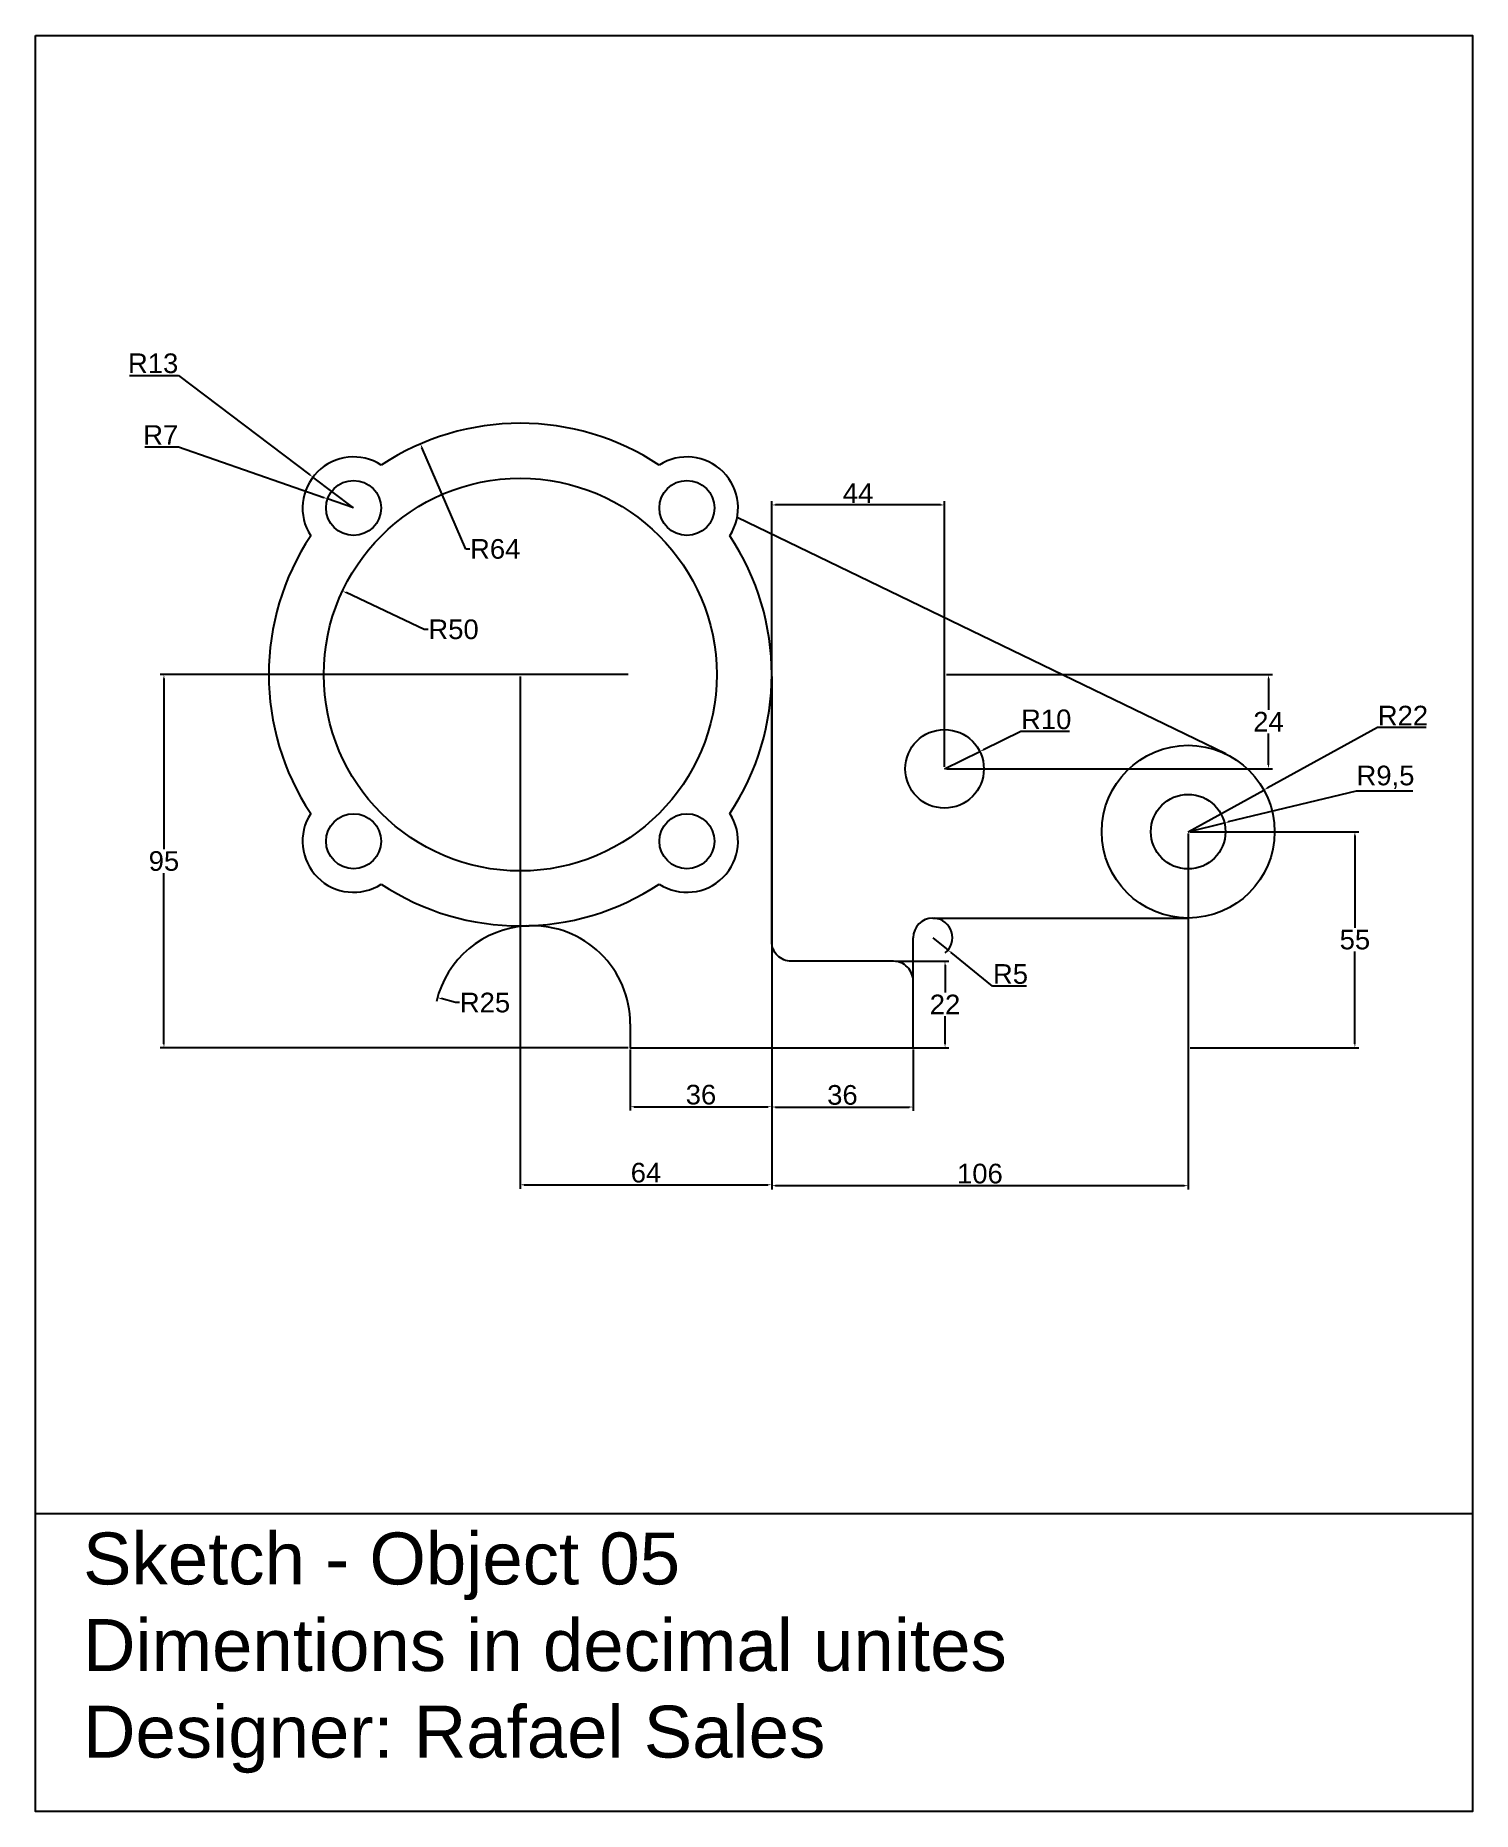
# Model space of a CAD drawing. Header units: millimetres. Extents: x 1251 to 4630, y 3931 to 4390.
# Drawn here: x 4264.1 to 4629.8, y 3930.9 to 4383.1 of the extents above; entities that cross this region are included whole.
import ezdxf

# ---------------------------------------------------------------- set-up
doc = ezdxf.new("R2010")
doc.units = ezdxf.units.MM
doc.layers.add('Dim', color=150, linetype='Continuous')
doc.styles.get("Standard").update_dxf_attribs({"font": 'arial.ttf'})
doc.dimstyles.new('ISO-25', dxfattribs={"dimtxt": 5, "dimasz": 1, "dimexe": 1, "dimexo": 0.5, "dimgap": 0.5, "dimtad": 1, "dimtih": 1, "dimtoh": 1, "dimtxsty": 'Standard', "dimcen": 0, "dimadec": 0, "dimazin": 0, "dimtfac": 1, "dimtmove": 0, "dimatfit": 3, "dimfxl": 1, "dimarcsym": 0})

msp = doc.modelspace()

# ---------------------------------------------------------------- texts
at = {"layer": 'Dim', "insert": (4276.16, 4001.953), "char_height": 13.22412, "attachment_point": 1}
msp.add_mtext_dynamic_manual_height_columns('Sketch - Object 05\\PDimentions in decimal unites\\PDesigner: Rafael Sales', width=342.09761, gutter_width=41.325, heights=[67.933], dxfattribs=at)

# ---------------------------------------------------------------- blocks, each defined once
blk = doc.blocks.new('*D168')
at = {"layer": 'Defpoints', "color": 0, "transparency": 16777216}
for p in [(4557.43, 4180.41), (4566.67, 4182.64)]:
    blk.add_point(p, dxfattribs=at)
at = {"layer": 'Dim', "color": 0, "lineweight": -2, "transparency": 16777216}
for p, q in [((4600.19, 4190.75), (4567.64, 4182.88)), ((4614.62, 4190.75), (4600.19, 4190.75)), ((4557.43, 4180.41), (4566.67, 4182.64))]:
    blk.add_line(p, q, dxfattribs=at)
at = {"layer": 'Dim', "color": 0, "transparency": 16777216}
blk.add_solid([(4567.6, 4183.04), (4567.68, 4182.71), (4566.67, 4182.64)], dxfattribs=at)
at = {"layer": 'Dim', "color": 0, "transparency": 16777216, "insert": (4607.65, 4194.25), "char_height": 5, "attachment_point": 5}
blk.add_mtext('R9,5', dxfattribs=at)
blk = doc.blocks.new('*D169')
at = {"layer": 'Defpoints', "color": 0, "transparency": 16777216}
for p in [(4576.7, 4191.02), (4557.43, 4180.41)]:
    blk.add_point(p, dxfattribs=at)
at = {"layer": 'Dim', "color": 0, "lineweight": -2, "transparency": 16777216}
for p, q in [((4605.65, 4206.96), (4577.58, 4191.5)), ((4618.04, 4206.96), (4605.65, 4206.96)), ((4557.43, 4180.41), (4576.7, 4191.02))]:
    blk.add_line(p, q, dxfattribs=at)
at = {"layer": 'Dim', "color": 0, "transparency": 16777216}
blk.add_solid([(4577.5, 4191.65), (4577.66, 4191.36), (4576.7, 4191.02)], dxfattribs=at)
at = {"layer": 'Dim', "color": 0, "transparency": 16777216, "insert": (4612.1, 4209.97), "char_height": 5, "attachment_point": 5}
blk.add_mtext('R22', dxfattribs=at)
blk = doc.blocks.new('*D170')
at = {"layer": 'Defpoints', "color": 0, "transparency": 16777216}
for p in [(4504.41, 4200.81), (4495.43, 4196.41)]:
    blk.add_point(p, dxfattribs=at)
at = {"layer": 'Dim', "color": 0, "lineweight": -2, "transparency": 16777216}
for p, q in [((4514.83, 4205.93), (4505.31, 4201.25)), ((4527.26, 4205.93), (4514.83, 4205.93)), ((4495.43, 4196.41), (4504.41, 4200.81))]:
    blk.add_line(p, q, dxfattribs=at)
at = {"layer": 'Dim', "color": 0, "transparency": 16777216}
blk.add_solid([(4505.23, 4201.4), (4505.38, 4201.11), (4504.41, 4200.81)], dxfattribs=at)
at = {"layer": 'Dim', "color": 0, "transparency": 16777216, "insert": (4521.3, 4208.98), "char_height": 5, "attachment_point": 5}
blk.add_mtext('R10', dxfattribs=at)
blk = doc.blocks.new('*D171')
at = {"layer": 'Defpoints', "color": 0, "transparency": 16777216}
for p in [(4338.4, 4265.15), (4345.01, 4262.83)]:
    blk.add_point(p, dxfattribs=at)
at = {"layer": 'Dim', "color": 0, "lineweight": -2, "transparency": 16777216}
for p, q in [((4291.9, 4278.42), (4300.46, 4278.42)), ((4300.46, 4278.42), (4337.45, 4265.48)), ((4345.01, 4262.83), (4338.4, 4265.15))]:
    blk.add_line(p, q, dxfattribs=at)
at = {"layer": 'Dim', "color": 0, "transparency": 16777216}
blk.add_solid([(4337.51, 4265.63), (4337.4, 4265.32), (4338.4, 4265.15)], dxfattribs=at)
at = {"layer": 'Dim', "color": 0, "transparency": 16777216, "insert": (4295.93, 4281.42), "char_height": 5, "attachment_point": 5}
blk.add_mtext('R7', dxfattribs=at)
blk = doc.blocks.new('*D172')
at = {"layer": 'Defpoints', "color": 0, "transparency": 16777216}
for p in [(4334.64, 4270.69), (4345.01, 4262.83)]:
    blk.add_point(p, dxfattribs=at)
at = {"layer": 'Dim', "color": 0, "lineweight": -2, "transparency": 16777216}
for p, q in [((4288.01, 4296.59), (4300.46, 4296.59)), ((4300.46, 4296.59), (4333.85, 4271.29)), ((4345.01, 4262.83), (4334.64, 4270.69))]:
    blk.add_line(p, q, dxfattribs=at)
at = {"layer": 'Dim', "color": 0, "transparency": 16777216}
blk.add_solid([(4333.95, 4271.42), (4333.75, 4271.16), (4334.64, 4270.69)], dxfattribs=at)
at = {"layer": 'Dim', "color": 0, "transparency": 16777216, "insert": (4293.99, 4299.65), "char_height": 5, "attachment_point": 5}
blk.add_mtext('R13', dxfattribs=at)
blk = doc.blocks.new('*D173')
at = {"layer": 'Defpoints', "color": 0, "transparency": 16777216}
for p in [(4342.19, 4241.69), (4387.43, 4220.41)]:
    blk.add_point(p, dxfattribs=at)
at = {"layer": 'Dim', "color": 0, "lineweight": -2, "transparency": 16777216}
for p, q in [((4362.98, 4231.91), (4343.09, 4241.27)), ((4363.98, 4231.91), (4362.98, 4231.91))]:
    blk.add_line(p, q, dxfattribs=at)
at = {"layer": 'Dim', "color": 0, "transparency": 16777216}
blk.add_solid([(4343.16, 4241.42), (4343.02, 4241.12), (4342.19, 4241.69)], dxfattribs=at)
at = {"layer": 'Dim', "color": 0, "transparency": 16777216, "insert": (4370.45, 4231.91), "char_height": 5, "attachment_point": 5}
blk.add_mtext('R50', dxfattribs=at)
blk = doc.blocks.new('*D174')
at = {"layer": 'Defpoints', "color": 0, "transparency": 16777216}
for p in [(4362.02, 4279.15), (4387.43, 4220.41)]:
    blk.add_point(p, dxfattribs=at)
at = {"layer": 'Dim', "color": 0, "lineweight": -2, "transparency": 16777216}
for p, q in [((4373.6, 4252.38), (4362.42, 4278.23)), ((4374.6, 4252.38), (4373.6, 4252.38))]:
    blk.add_line(p, q, dxfattribs=at)
at = {"layer": 'Dim', "color": 0, "transparency": 16777216}
blk.add_solid([(4362.57, 4278.3), (4362.27, 4278.16), (4362.02, 4279.15)], dxfattribs=at)
at = {"layer": 'Dim', "color": 0, "transparency": 16777216, "insert": (4381.06, 4252.38), "char_height": 5, "attachment_point": 5}
blk.add_mtext('R64', dxfattribs=at)
blk = doc.blocks.new('*D175')
at = {"layer": 'Defpoints', "color": 0, "transparency": 16777216}
for p in [(4366.35, 4138.16), (4390.43, 4131.46)]:
    blk.add_point(p, dxfattribs=at)
at = {"layer": 'Dim', "color": 0, "lineweight": -2, "transparency": 16777216}
for p, q in [((4370.96, 4136.87), (4367.31, 4137.89)), ((4371.96, 4136.87), (4370.96, 4136.87))]:
    blk.add_line(p, q, dxfattribs=at)
blk.add_arc((4390.43, 4131.46), 25, 93.0776, 166.7549, dxfattribs=at)
at = {"layer": 'Dim', "color": 0, "transparency": 16777216}
blk.add_solid([(4367.35, 4138.05), (4367.26, 4137.73), (4366.35, 4138.16)], dxfattribs=at)
at = {"layer": 'Dim', "color": 0, "transparency": 16777216, "insert": (4378.46, 4136.87), "char_height": 5, "attachment_point": 5}
blk.add_mtext('R25', dxfattribs=at)
blk = doc.blocks.new('*D176')
at = {"layer": 'Defpoints', "color": 0, "transparency": 16777216}
for p in [(4492.43, 4153.41), (4496.32, 4150.26)]:
    blk.add_point(p, dxfattribs=at)
at = {"layer": 'Dim', "color": 0, "lineweight": -2, "transparency": 16777216}
for p, q in [((4492.43, 4153.41), (4496.32, 4150.26)), ((4507.66, 4141.1), (4497.1, 4149.64)), ((4516.26, 4141.1), (4507.66, 4141.1))]:
    blk.add_line(p, q, dxfattribs=at)
blk.add_arc((4492.43, 4153.41), 5, 309.5801, 84.2704, dxfattribs=at)
at = {"layer": 'Dim', "color": 0, "transparency": 16777216}
blk.add_solid([(4497.2, 4149.77), (4496.99, 4149.51), (4496.32, 4150.26)], dxfattribs=at)
at = {"layer": 'Dim', "color": 0, "transparency": 16777216, "insert": (4512.21, 4144.14), "char_height": 5, "attachment_point": 5}
blk.add_mtext('R5', dxfattribs=at)
blk = doc.blocks.new('*D177')
at = {"layer": 'Defpoints', "color": 0, "transparency": 16777216}
for p in [(4387.43, 4220.41), (4451.43, 4220.41), (4451.43, 4090.49)]:
    blk.add_point(p, dxfattribs=at)
at = {"layer": 'Dim', "color": 0, "lineweight": -2, "transparency": 16777216}
for p, q in [((4387.43, 4219.91), (4387.43, 4089.49)), ((4451.43, 4219.91), (4451.43, 4089.49)), ((4388.43, 4090.49), (4450.43, 4090.49))]:
    blk.add_line(p, q, dxfattribs=at)
at = {"layer": 'Dim', "color": 0, "transparency": 16777216}
for points in [[(4388.43, 4090.66), (4388.43, 4090.33), (4387.43, 4090.49)], [(4450.43, 4090.66), (4450.43, 4090.33), (4451.43, 4090.49)]]:
    blk.add_solid(points, dxfattribs=at)
at = {"layer": 'Dim', "color": 0, "transparency": 16777216, "insert": (4419.43, 4093.55), "char_height": 5, "attachment_point": 5}
blk.add_mtext('64', dxfattribs=at)
blk = doc.blocks.new('*D178')
at = {"layer": 'Defpoints', "color": 0, "transparency": 16777216}
for p in [(4415.43, 4125.41), (4451.43, 4125.41), (4451.43, 4110.37)]:
    blk.add_point(p, dxfattribs=at)
at = {"layer": 'Dim', "color": 0, "lineweight": -2, "transparency": 16777216}
for p, q in [((4415.43, 4124.91), (4415.43, 4109.37)), ((4451.43, 4124.91), (4451.43, 4109.37)), ((4416.43, 4110.37), (4450.43, 4110.37))]:
    blk.add_line(p, q, dxfattribs=at)
at = {"layer": 'Dim', "color": 0, "transparency": 16777216}
for points in [[(4416.43, 4110.53), (4416.43, 4110.2), (4415.43, 4110.37)], [(4450.43, 4110.53), (4450.43, 4110.2), (4451.43, 4110.37)]]:
    blk.add_solid(points, dxfattribs=at)
at = {"layer": 'Dim', "color": 0, "transparency": 16777216, "insert": (4433.43, 4113.42), "char_height": 5, "attachment_point": 5}
blk.add_mtext('36', dxfattribs=at)
blk = doc.blocks.new('*D179')
at = {"layer": 'Defpoints', "color": 0, "transparency": 16777216}
for p in [(4451.43, 4125.41), (4487.43, 4125.41), (4487.43, 4110.29)]:
    blk.add_point(p, dxfattribs=at)
at = {"layer": 'Dim', "color": 0, "lineweight": -2, "transparency": 16777216}
for p, q in [((4451.43, 4124.91), (4451.43, 4109.29)), ((4487.43, 4124.91), (4487.43, 4109.29)), ((4452.43, 4110.29), (4486.43, 4110.29))]:
    blk.add_line(p, q, dxfattribs=at)
at = {"layer": 'Dim', "color": 0, "transparency": 16777216}
for points in [[(4452.43, 4110.46), (4452.43, 4110.13), (4451.43, 4110.29)], [(4486.43, 4110.46), (4486.43, 4110.13), (4487.43, 4110.29)]]:
    blk.add_solid(points, dxfattribs=at)
at = {"layer": 'Dim', "color": 0, "transparency": 16777216, "insert": (4469.43, 4113.35), "char_height": 5, "attachment_point": 5}
blk.add_mtext('36', dxfattribs=at)
blk = doc.blocks.new('*D180')
at = {"layer": 'Defpoints', "color": 0, "transparency": 16777216}
for p in [(4482.59, 4147.41), (4482.59, 4125.41), (4495.55, 4125.41)]:
    blk.add_point(p, dxfattribs=at)
at = {"layer": 'Dim', "color": 0, "lineweight": -2, "transparency": 16777216}
for p, q in [((4483.09, 4147.41), (4496.55, 4147.41)), ((4495.55, 4146.41), (4495.55, 4139.42)), ((4495.55, 4126.41), (4495.55, 4133.4)), ((4483.09, 4125.41), (4496.55, 4125.41))]:
    blk.add_line(p, q, dxfattribs=at)
at = {"layer": 'Dim', "color": 0, "transparency": 16777216}
for points in [[(4495.39, 4146.41), (4495.72, 4146.41), (4495.55, 4147.41)], [(4495.39, 4126.41), (4495.72, 4126.41), (4495.55, 4125.41)]]:
    blk.add_solid(points, dxfattribs=at)
at = {"layer": 'Dim', "color": 0, "transparency": 16777216, "insert": (4495.55, 4136.41), "char_height": 5, "attachment_point": 5}
blk.add_mtext('22', dxfattribs=at)
blk = doc.blocks.new('*D181')
at = {"layer": 'Defpoints', "color": 0, "transparency": 16777216}
for p in [(4296.74, 4220.41), (4415.43, 4220.41), (4415.43, 4125.41)]:
    blk.add_point(p, dxfattribs=at)
at = {"layer": 'Dim', "color": 0, "lineweight": -2, "transparency": 16777216}
for p, q in [((4414.93, 4220.41), (4295.74, 4220.41)), ((4296.74, 4219.41), (4296.74, 4175.96)), ((4296.74, 4126.41), (4296.74, 4169.86)), ((4414.93, 4125.41), (4295.74, 4125.41))]:
    blk.add_line(p, q, dxfattribs=at)
at = {"layer": 'Dim', "color": 0, "transparency": 16777216}
for points in [[(4296.57, 4219.41), (4296.91, 4219.41), (4296.74, 4220.41)], [(4296.57, 4126.41), (4296.91, 4126.41), (4296.74, 4125.41)]]:
    blk.add_solid(points, dxfattribs=at)
at = {"layer": 'Dim', "color": 0, "transparency": 16777216, "insert": (4296.74, 4172.91), "char_height": 5, "attachment_point": 5}
blk.add_mtext('95', dxfattribs=at)
blk = doc.blocks.new('*D182')
at = {"layer": 'Defpoints', "color": 0, "transparency": 16777216}
for p in [(4495.43, 4220.41), (4495.43, 4196.41), (4577.88, 4196.41)]:
    blk.add_point(p, dxfattribs=at)
at = {"layer": 'Dim', "color": 0, "lineweight": -2, "transparency": 16777216}
for p, q in [((4495.93, 4220.41), (4578.88, 4220.41)), ((4577.88, 4219.41), (4577.88, 4211.42)), ((4577.88, 4197.41), (4577.88, 4205.4)), ((4495.93, 4196.41), (4578.88, 4196.41))]:
    blk.add_line(p, q, dxfattribs=at)
at = {"layer": 'Dim', "color": 0, "transparency": 16777216}
for points in [[(4577.72, 4219.41), (4578.05, 4219.41), (4577.88, 4220.41)], [(4577.72, 4197.41), (4578.05, 4197.41), (4577.88, 4196.41)]]:
    blk.add_solid(points, dxfattribs=at)
at = {"layer": 'Dim', "color": 0, "transparency": 16777216, "insert": (4577.88, 4208.41), "char_height": 5, "attachment_point": 5}
blk.add_mtext('24', dxfattribs=at)
blk = doc.blocks.new('*D183')
at = {"layer": 'Defpoints', "color": 0, "transparency": 16777216}
for p in [(4451.43, 4263.61), (4451.43, 4196.41), (4495.43, 4196.41)]:
    blk.add_point(p, dxfattribs=at)
at = {"layer": 'Dim', "color": 0, "lineweight": -2, "transparency": 16777216}
for p, q in [((4451.43, 4196.91), (4451.43, 4264.61)), ((4495.43, 4196.91), (4495.43, 4264.61)), ((4494.43, 4263.61), (4452.43, 4263.61))]:
    blk.add_line(p, q, dxfattribs=at)
at = {"layer": 'Dim', "color": 0, "transparency": 16777216}
for points in [[(4452.43, 4263.77), (4452.43, 4263.44), (4451.43, 4263.61)], [(4494.43, 4263.77), (4494.43, 4263.44), (4495.43, 4263.61)]]:
    blk.add_solid(points, dxfattribs=at)
at = {"layer": 'Dim', "color": 0, "transparency": 16777216, "insert": (4473.43, 4266.61), "char_height": 5, "attachment_point": 5}
blk.add_mtext('44', dxfattribs=at)
blk = doc.blocks.new('*D184')
at = {"layer": 'Defpoints', "color": 0, "transparency": 16777216}
for p in [(4451.43, 4181.52), (4557.43, 4180.41), (4451.43, 4090.27)]:
    blk.add_point(p, dxfattribs=at)
at = {"layer": 'Dim', "color": 0, "lineweight": -2, "transparency": 16777216}
for p, q in [((4451.43, 4181.02), (4451.43, 4089.27)), ((4557.43, 4179.91), (4557.43, 4089.27)), ((4556.43, 4090.27), (4452.43, 4090.27))]:
    blk.add_line(p, q, dxfattribs=at)
at = {"layer": 'Dim', "color": 0, "transparency": 16777216}
for points in [[(4452.43, 4090.44), (4452.43, 4090.1), (4451.43, 4090.27)], [(4556.43, 4090.44), (4556.43, 4090.1), (4557.43, 4090.27)]]:
    blk.add_solid(points, dxfattribs=at)
at = {"layer": 'Dim', "color": 0, "transparency": 16777216, "insert": (4504.43, 4093.32), "char_height": 5, "attachment_point": 5}
blk.add_mtext('106', dxfattribs=at)
blk = doc.blocks.new('*D185')
at = {"layer": 'Defpoints', "color": 0, "transparency": 16777216}
for p in [(4557.43, 4180.41), (4557.43, 4125.41), (4599.87, 4125.41)]:
    blk.add_point(p, dxfattribs=at)
at = {"layer": 'Dim', "color": 0, "lineweight": -2, "transparency": 16777216}
for p, q in [((4557.93, 4180.41), (4600.87, 4180.41)), ((4599.87, 4179.41), (4599.87, 4155.95)), ((4599.87, 4126.41), (4599.87, 4149.87)), ((4557.93, 4125.41), (4600.87, 4125.41))]:
    blk.add_line(p, q, dxfattribs=at)
at = {"layer": 'Dim', "color": 0, "transparency": 16777216}
for points in [[(4599.71, 4179.41), (4600.04, 4179.41), (4599.87, 4180.41)], [(4599.71, 4126.41), (4600.04, 4126.41), (4599.87, 4125.41)]]:
    blk.add_solid(points, dxfattribs=at)
at = {"layer": 'Dim', "color": 0, "transparency": 16777216, "insert": (4599.87, 4152.91), "char_height": 5, "attachment_point": 5}
blk.add_mtext('55', dxfattribs=at)

# ---------------------------------------------------------------- dimensions: what is measured, and where the dimension line sits
at = {"layer": 'Dim'}
for center, mpoint, picture, middle in [((4345.006, 4262.835), (4334.645, 4270.686), '*D172', (4293.986, 4296.591)), ((4345.006, 4262.835), (4338.399, 4265.147), '*D171', (4295.929, 4278.422)), ((4387.432, 4220.408), (4362.022, 4279.148), '*D174', (4381.065, 4252.38)), ((4387.432, 4220.408), (4342.189, 4241.692), '*D173', (4370.445, 4231.911)), ((4495.432, 4196.408), (4504.41, 4200.814), '*D170', (4521.299, 4205.931)), ((4557.432, 4180.408), (4576.704, 4191.021), '*D169', (4612.097, 4206.96)), ((4557.432, 4180.408), (4566.666, 4182.641), '*D168', (4600.191, 4190.747)), ((4390.432, 4131.459), (4366.346, 4138.155), '*D175', (4378.456, 4136.872)), ((4492.432, 4153.408), (4496.32, 4150.264), '*D176', (4512.207, 4141.097))]:
    dim = msp.add_radius_dim(center=center, mpoint=mpoint, dimstyle='ISO-25', dxfattribs=at)
    dim.commit()
    dim.dimension.update_dxf_attribs({"geometry": picture, "text_midpoint": middle, "dimtype": 164})
for base, p1, p2, picture, middle in [((4451.432, 4263.606), (4495.432, 4196.408), (4451.432, 4196.408), '*D183', (4473.432, 4266.606)), ((4451.432, 4090.271), (4557.432, 4180.408), (4451.432, 4181.525), '*D184', (4504.432, 4093.324)), ((4451.432, 4110.366), (4415.432, 4125.408), (4451.432, 4125.408), '*D178', (4433.432, 4113.421)), ((4487.432, 4110.294), (4451.432, 4125.408), (4487.432, 4125.408), '*D179', (4469.432, 4113.348))]:
    dim = msp.add_linear_dim(base=base, p1=p1, p2=p2, dimstyle='ISO-25', dxfattribs=at)
    dim.commit()
    dim.dimension.update_dxf_attribs({"geometry": picture, "text_midpoint": middle})
for base, p1, p2, picture, middle in [((4296.74, 4220.408), (4415.432, 4125.408), (4415.432, 4220.408), '*D181', (4296.74, 4172.908)), ((4577.882, 4196.408), (4495.432, 4220.408), (4495.432, 4196.408), '*D182', (4577.882, 4208.408)), ((4599.874, 4125.408), (4557.432, 4180.408), (4557.432, 4125.408), '*D185', (4599.874, 4152.908)), ((4495.555, 4125.408), (4482.592, 4147.406), (4482.592, 4125.408), '*D180', (4495.555, 4136.407))]:
    dim = msp.add_linear_dim(base=base, p1=p1, p2=p2, angle=90, dimstyle='ISO-25', dxfattribs=at)
    dim.commit()
    dim.dimension.update_dxf_attribs({"geometry": picture, "text_midpoint": middle})
dim = msp.add_linear_dim(base=(4451.432, 4090.495), p1=(4387.432, 4220.408), p2=(4451.432, 4220.408), dimstyle='ISO-25', dxfattribs=at)
dim.commit()
dim.dimension.update_dxf_attribs({"geometry": '*D177', "text_midpoint": (4419.432, 4090.495), "dimtype": 160})

# ---------------------------------------------------------------- linework, layer by layer
for p, q in [((4567.01, 4200.214), (4442.622, 4260.367)), ((4492.432, 4158.408), (4557.432, 4158.408)), ((4487.432, 4142.408), (4487.432, 4153.408)), ((4264.059, 4006.8), (4629.796, 4006.8))]:
    msp.add_line(p, q)
msp.add_lwpolyline([(4264.059, 4383.138), (4629.796, 4383.138), (4629.796, 3930.917), (4264.059, 3930.917)], close=True)
msp.add_lwpolyline([(4415.432, 4131.459), (4415.432, 4125.408), (4487.432, 4125.408), (4487.432, 4142.408, 0.4142136), (4482.432, 4147.408), (4456.432, 4147.408, -0.4142136), (4451.432, 4152.408), (4451.432, 4220.408)], format="xyb")
for centre, radius in [((4387.432, 4220.408), 50), ((4345.006, 4262.835), 7), ((4429.859, 4262.835), 7), ((4495.432, 4196.408), 10), ((4557.432, 4180.408), 22), ((4557.432, 4180.408), 9.5), ((4345.006, 4177.982), 7), ((4429.859, 4177.982), 7)]:
    msp.add_circle(centre, radius)
for centre, radius, start, end in [((4387.432, 4220.408), 64, 56.45583, 123.54417), ((4345.006, 4262.835), 13, 57.09981, 212.90019), ((4429.859, 4262.835), 13, 327.09981, 122.90019), ((4387.432, 4220.408), 64, 146.45583, 213.54417), ((4387.432, 4220.408), 64, 326.45583, 33.54417), ((4345.006, 4177.982), 13, 147.09981, 302.90019), ((4429.859, 4177.982), 13, 237.09981, 32.90019), ((4387.432, 4220.408), 64, 236.45583, 303.54417), ((4390.432, 4131.459), 25, 0, 91.93168), ((4492.432, 4153.408), 5, 90, 180)]:
    msp.add_arc(centre, radius, start, end)

msp.set_redraw_order([(e.dxf.handle, doc.entitydb.next_handle()) for e in msp.query("TEXT MTEXT ATTDEF DIMENSION ARC_DIMENSION")])  # texts and dimensions are drawn at this point

doc.saveas('drawing.dxf')
